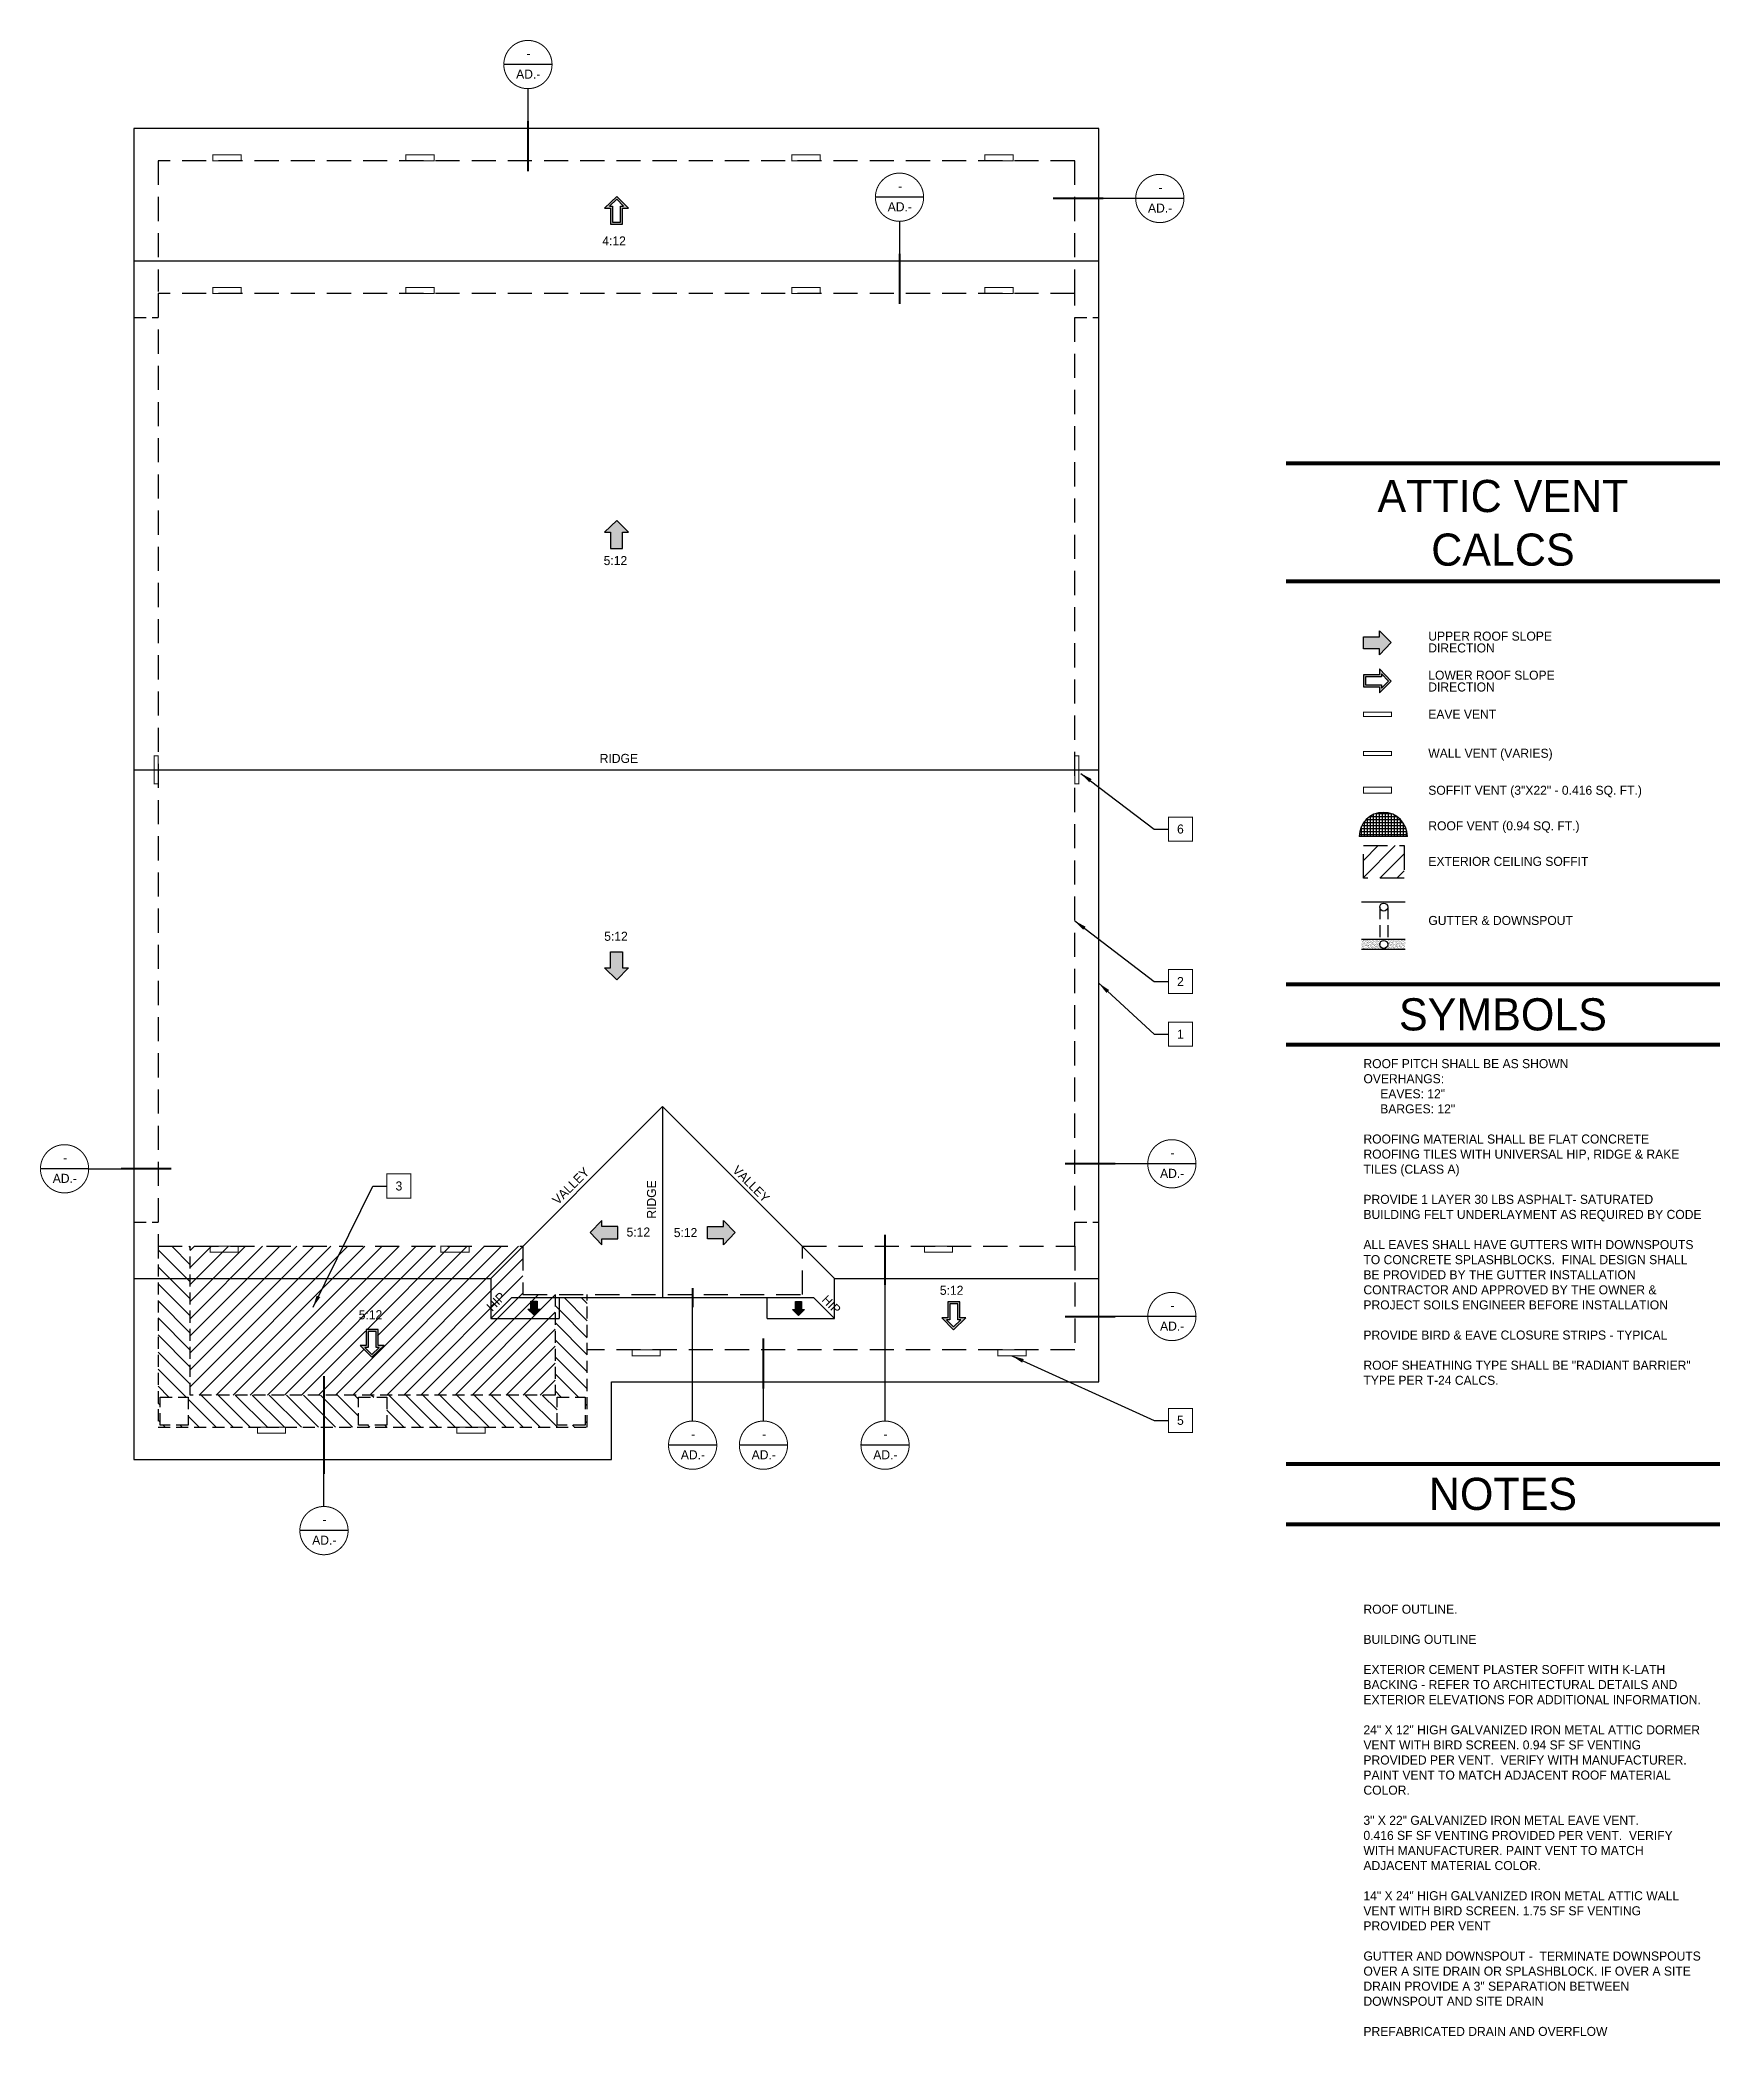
# Model space of a CAD drawing. Extents: x -4845 to 1196, y -1775 to 574.
# Drawn here: x 359 to 1196, y -1368 to -375 of the extents above; entities that cross this region are included whole.
import ezdxf

# ---------------------------------------------------------------- set-up
doc = ezdxf.new("R2010")
doc.units = 0
doc.header["$LTSCALE"] = 48
doc.header["$MEASUREMENT"] = 0
doc.linetypes.add('HIDDEN', pattern=[0.375, 0.25, -0.125])
doc.linetypes.add('HIDDEN2', pattern=[0.1875, 0.125, -0.0625])
for name, color, linetype in [('30X42TB', 7, 'CONTINUOUS'), ('A-BLDG-BLW', 8, 'HIDDEN2'), ('A-GUTTER', 40, 'CONTINUOUS'), ('A-GUTTER-POCHE', 40, 'CONTINUOUS'), ('A-HATCH', 40, 'CONTINUOUS'), ('A-RF-ROOF', 242, 'CONTINUOUS'), ('A-RF-WALL', 42, 'HIDDEN'), ('A-SYM', 2, 'CONTINUOUS'), ('A-SYM-TEXT', 3, 'CONTINUOUS'), ('A-SYMTEXT', 2, 'CONTINUOUS'), ('A-TEXT', 3, 'CONTINUOUS')]:
    doc.layers.add(name, color=color, linetype=linetype)
doc.styles.get("Standard").update_dxf_attribs({"font": 'ERASMD.TTF', "height": 4.5})
doc.dimstyles.new('ARROW$7', dxfattribs={"dimscale": 48, "dimtxt": 0.18, "dimasz": 0.125, "dimexe": 0.1875, "dimexo": 0.0625, "dimgap": 0.09375, "dimtad": 1, "dimdec": 4, "dimzin": 3, "dimdsep": 46, "dimlunit": 4, "dimtxsty": 'Standard', "dimcen": 0.09375, "dimdle": 0.125, "dimclrd": 7, "dimclre": 7, "dimclrt": 7, "dimadec": 0, "dimazin": 0, "dimtfac": 1, "dimtdec": 4, "dimtofl": 0, "dimtmove": 2, "dimatfit": 3, "dimfxl": 1, "dimfrac": 2, "dimtolj": 1, "dimtzin": 0, "dimarcsym": 0})
pattern_1 = [(135, (-9425.1094, 42603.54), (-4.2426407, -4.2426407), [])]

msp = doc.modelspace()

# ---------------------------------------------------------------- texts
at = {"layer": 'A-SYM-TEXT', "char_height": 4.5, "width": 10.8292457, "attachment_point": 5}
for s, insert in [('-', (602.38187, -382.04458)), ('AD.-', (602.24809, -392.33417)), ('AD.-', (787.09269, -458.33417)), ('-', (787.22647, -448.04458)), ('AD.-', (916.57897, -458.96055)), ('-', (916.71275, -448.67096)), ('-', (371.8777, -931.37848)), ('-', (922.71275, -928.89159)), ('AD.-', (371.74392, -941.66807)), ('AD.-', (922.57897, -939.18118)), ('-', (922.71275, -1004.86595)), ('AD.-', (922.57897, -1015.15554)), ('-', (684.31453, -1068.87717)), ('-', (719.5467, -1068.87717)), ('-', (780.04067, -1068.87717)), ('AD.-', (684.18075, -1079.16676)), ('AD.-', (719.41292, -1079.16676)), ('AD.-', (779.90688, -1079.16676)), ('-', (500.92693, -1111.37717)), ('AD.-', (500.79315, -1121.66676))]:
    msp.add_mtext(s, dxfattribs=dict(at, insert=insert))
at = {"layer": 'A-SYMTEXT', "color": 3}
for s, p in [('UPPER ROOF SLOPE', (1049.97451, -674.17516)), ('DIRECTION', (1049.97451, -680.05303)), ('LOWER ROOF SLOPE', (1049.97451, -693.60156)), ('DIRECTION', (1049.97451, -699.47943)), ('EAVE VENT', (1049.97451, -713.02796)), ('WALL VENT (VARIES)', (1049.97451, -732.45436)), ('SOFFIT VENT (3"X22" - 0.416 SQ. FT.)', (1049.97451, -750.85399)), ('ROOF VENT (0.94 SQ. FT.)', (1049.99468, -768.53803)), ('EXTERIOR CEILING SOFFIT', (1050.01485, -786.22206)), ('GUTTER & DOWNSPOUT', (1050.01485, -815.6212))]:
    msp.add_text(s, height=4.5, dxfattribs=at).set_placement(p)
at = {"layer": 'A-TEXT'}
for s, p in [('4:12', (639.08971, -477.55736)), ('5:12', (639.77117, -636.5826)), ('RIDGE', (637.80718, -735.00824)), ('5:12', (640.04912, -823.4951)), ('5:12', (651.16776, -970.63054)), ('5:12', (674.64965, -970.89426)), ('5:12', (807.02039, -999.61391)), ('5:12', (517.92791, -1011.77011))]:
    msp.add_text(s, height=4.5, dxfattribs=at).set_placement(p)
for s, rotation, p in [('VALLEY', 45, (616.94768, -955.09009)), ('RIDGE', 90, (665.81657, -961.70701)), ('VALLEY', 315, (703.46989, -938.00832)), ('HIP', 45, (584.29875, -1008.1192)), ('HIP', 315, (747.91627, -1002.45469))]:
    msp.add_text(s, height=4.5, rotation=rotation, dxfattribs=at).set_placement(p)
for s, insert, char_height, width, attachment_point in [('ATTIC VENT\\PCALCS', (1087.11943, -615.6673), 16, 216, 5), ('6', (926.6739, -767.91331), 4.5, 12, 5), ('2', (926.6739, -843.75563), 4.5, 12, 5), ('SYMBOLS', (1087.11943, -860.19323), 16, 216, 5), ('1', (926.6739, -869.92821), 4.5, 12, 5), ('ROOF PITCH SHALL BE AS SHOWN\\POVERHANGS:\\P     EAVES: 12" \\P     BARGES: 12"\\P\\PROOFING MATERIAL SHALL BE FLAT CONCRETE ROOFING TILES WITH UNIVERSAL HIP, RIDGE & RAKE TILES (CLASS A)\\P\\PPROVIDE 1 LAYER 30 LBS ASPHALT- SATURATED BUILDING FELT UNDERLAYMENT AS REQUIRED BY CODE\\P\\PALL EAVES SHALL HAVE GUTTERS WITH DOWNSPOUTS TO CONCRETE SPLASHBLOCKS.  FINAL DESIGN SHALL BE PROVIDED BY THE GUTTER INSTALLATION CONTRACTOR AND APPROVED BY THE OWNER & PROJECT SOILS ENGINEER BEFORE INSTALLATION\\P\\PPROVIDE BIRD & EAVE CLOSURE STRIPS - TYPICAL\\P\\PROOF SHEATHING TYPE SHALL BE "RADIANT BARRIER" TYPE PER T-24 CALCS.', (1017.71602, -882.34533), 4.5, 168.375, 1), ('3', (537.92575, -945.49026), 4.5, 12, 5), ('5', (926.6739, -1062.08592), 4.5, 12, 5), ('NOTES', (1087.11943, -1098.73699), 16, 216, 5), ('ROOF OUTLINE.\\P\\PBUILDING OUTLINE \\P\\PEXTERIOR CEMENT PLASTER SOFFIT WITH K-LATH BACKING - REFER TO ARCHITECTURAL DETAILS AND EXTERIOR ELEVATIONS FOR ADDITIONAL INFORMATION.\\P\\P24" X 12" HIGH GALVANIZED IRON METAL ATTIC DORMER VENT WITH BIRD SCREEN. 0.94 SF SF VENTING PROVIDED PER VENT.  VERIFY WITH MANUFACTURER. PAINT VENT TO MATCH ADJACENT ROOF MATERIAL COLOR.\\P\\P3" X 22" GALVANIZED IRON METAL EAVE VENT.\\P0.416 SF SF VENTING PROVIDED PER VENT.  VERIFY WITH MANUFACTURER. PAINT VENT TO MATCH ADJACENT MATERIAL COLOR.\\P\\P14" X 24" HIGH GALVANIZED IRON METAL ATTIC WALL VENT WITH BIRD SCREEN. 1.75 SF SF VENTING PROVIDED PER VENT\\P\\PGUTTER AND DOWNSPOUT -  TERMINATE DOWNSPOUTS OVER A SITE DRAIN OR SPLASHBLOCK. IF OVER A SITE DRAIN PROVIDE A 3" SEPARATION BETWEEN DOWNSPOUT AND SITE DRAIN\\P\\PPREFABRICATED DRAIN AND OVERFLOW\\P  ', (1017.71602, -1153.75936), 4.5, 168.375, 1)]:
    msp.add_mtext(s, dxfattribs=dict(at, insert=insert, char_height=char_height, width=width, attachment_point=attachment_point))

# ---------------------------------------------------------------- blocks, each defined once
blk = doc.blocks.new('ROOF ARROW 1')
at = {"layer": 'A-SYM-TEXT'}
h = blk.add_hatch(color=7, dxfattribs=at)
h.paths.add_polyline_path([(-8, 3), (-8, 6), (-13.84, 0.16), (-8, -6), (-8, -3), (0, -3), (0, 3)])
h.paths.add_polyline_path([(-1, 2), (-1, -2), (-9, -2), (-9, -3.49), (-12.45, 0.14), (-9, 3.59), (-9, 2)], flags=16)
at = {"layer": 'A-SYM-TEXT', "color": 7}
blk.add_lwpolyline([(-13.84, 0.16), (-8, -6), (-8, -3), (0, -3), (0, 3), (-8, 3), (-8, 6), (-13.84, 0.16)], dxfattribs=at)
blk.add_lwpolyline([(-12.45, 0.14), (-9, -3.49), (-9, -2), (-1, -2), (-1, 2), (-9, 2), (-9, 3.59)], close=True, dxfattribs=at)

# ---------------------------------------------------------------- hatches: boundary and pattern name
at = {"layer": 'A-GUTTER-POCHE'}
h = msp.add_hatch(dxfattribs=at)
h.set_pattern_fill('AR-SAND', color=256, scale=0.5, style=0)
h.set_pattern_definition([(37.5, (-13834.81126, 41012.7781), (-0.031496679, 0.963411885), [0, -0.76, 0, -0.85, 0, -0.8125]), (7.5, (-13834.8113, 41012.7781), (0.884888353, 1.411073033), [0, -0.41, 0, -0.685, 0, -0.2625]), (327.5, (-13835.4263, 41012.7781), (1.557070931, 0.002829527), [0, -0.25, 0, -0.9, 0, -1.175]), (317.5, (-13835.4263, 41012.7781), (1.503063302, 0.438837782), [0, -0.125, 0, -0.59, 0, -0.675])])
h.paths.add_polyline_path([(1038.45394, -822.8147), (1029.80897, -822.8147), (1029.80897, -825.3147, -1), (1025.80897, -825.3147), (1025.80897, -822.8147), (1016.81245, -822.8147), (1016.81245, -827.8147), (1038.45394, -827.8147)])
at = {"layer": 'A-HATCH'}
h = msp.add_hatch(dxfattribs=at)
h.set_pattern_fill('ANSI31,_O', color=256, scale=48)
h.set_pattern_definition([(45, (-13843.651, 43998.195), (-4.2426407, 4.2426407), [])])
h.paths.add_polyline_path([(1037.98021, -776.11893), (1017.71602, -776.11893), (1017.71602, -792.33705), (1037.98021, -792.33705)])
h = msp.add_hatch(dxfattribs=at)
h.set_pattern_fill('ANSI31,_O', color=256, scale=48, angle=90)
h.set_pattern_definition(pattern_1)
h.paths.add_polyline_path([(434.11943, -991.46592), (434.11943, -975.46592), (418.11943, -975.46592), (418.11943, -991.46592)])
h.paths.add_polyline_path([(434.11943, -991.46592), (418.11943, -991.46592), (418.11943, -1065.46592), (631.61943, -1065.46592), (631.61943, -1000.96592), (617.61943, -1000.96592), (617.61943, -1011.46592), (615.61943, -1011.46592), (615.61943, -1049.46592), (434.11943, -1049.46592)])
h.paths.add_polyline_path([(433.11943, -1050.46592), (433.11943, -1064.46592), (419.11943, -1064.46592), (419.11943, -1050.46592)], flags=16)
h.paths.add_polyline_path([(517.86943, -1050.46592), (531.86943, -1050.46592), (531.86943, -1064.46592), (517.86943, -1064.46592)], flags=16)
h.paths.add_polyline_path([(616.61943, -1050.46592), (630.61943, -1050.46592), (630.61943, -1064.46592), (616.61943, -1064.46592)], flags=16)
h = msp.add_hatch(dxfattribs=at)
h.set_pattern_fill('ANSI31,_O', color=256, scale=48)
h.set_pattern_definition([(45, (-9425.1094, 42603.54), (-4.2426407, 4.2426407), [])])
h.paths.add_polyline_path([(615.61943, -1011.46592), (583.61943, -1011.46592), (583.61943, -991.46592), (434.11943, -991.46592), (434.11943, -1049.46592), (615.61943, -1049.46592)])
h.paths.add_polyline_path([(530.32384, -1024.7867), (524.47932, -1030.63122), (518.32384, -1024.7867), (521.32384, -1024.7867), (521.32384, -1016.7867), (527.32384, -1016.7867), (527.32384, -1024.7867)], flags=16)
h.paths.add_polyline_path([(615.61943, -1000.96592), (594.11943, -1000.96592), (583.61943, -1011.46592), (615.61943, -1011.46592)], flags=17)
h.paths.add_polyline_path([(599.61943, -975.46592), (583.61943, -991.46592), (583.61943, -1011.46592), (594.11943, -1000.96592), (615.61943, -1000.96592), (615.61943, -999.46592), (599.61943, -999.46592)])
h.paths.add_polyline_path([(599.61943, -975.46592), (434.11943, -975.46592), (434.11943, -991.46592), (583.61943, -991.46592)])
h.paths.add_polyline_path([(584.29875, -1009.71252), (593.19314, -1000.81813), (588.41317, -996.03816), (579.51878, -1004.93255)], flags=24)
h = msp.add_hatch(dxfattribs=at)
h.set_pattern_fill('ANSI31,_O', color=256, scale=48, angle=90)
h.set_pattern_definition(pattern_1)
h.paths.add_polyline_path([(617.61943, -1000.96592), (615.61943, -1000.96592), (615.61943, -1011.46592), (617.61943, -1011.46592)])
at = {"layer": 'A-SYM'}
h = msp.add_hatch(dxfattribs=at)
h.set_pattern_fill('NET', color=256, scale=12, angle=90, style=0)
h.set_pattern_definition([(90, (452.6819, 1200.3416), (1.5, 9e-17), []), (1e-14, (452.6819, 1200.3416), (2e-16, -1.5), [])])
h.paths.add_polyline_path([(1039.60663, -771.6168, 1), (1015.60663, -771.6168)])
at = {"layer": 'A-SYM-TEXT'}
for points in [[(646.27492, -614.40886), (640.11943, -620.25338), (643.11943, -620.25338), (643.11943, -628.25338), (646.11943, -628.25338), (649.11943, -628.25338), (649.11943, -620.25338), (652.11943, -620.25338)], [(1031.56054, -675.06361), (1025.71602, -681.21909), (1025.71602, -678.21909), (1017.71602, -678.21909), (1017.71602, -675.21909), (1017.71602, -672.21909), (1025.71602, -672.21909), (1025.71602, -669.21909)], [(646.27492, -842.84672), (640.11943, -837.0022), (643.11943, -837.0022), (643.11943, -829.0022), (646.11943, -829.0022), (649.11943, -829.0022), (649.11943, -837.0022), (652.11943, -837.0022)], [(633.02707, -968.52346), (638.87159, -974.67894), (638.87159, -971.67894), (646.87159, -971.67894), (646.87159, -968.67894), (646.87159, -965.67894), (638.87159, -965.67894), (638.87159, -962.67894)], [(705.2118, -968.52346), (699.36728, -974.67894), (699.36728, -971.67894), (691.36728, -971.67894), (691.36728, -968.67894), (691.36728, -965.67894), (699.36728, -965.67894), (699.36728, -962.67894)], [(605.20275, -1009.68579), (602.12501, -1006.76353), (603.62501, -1006.76353), (603.62501, -1002.76353), (605.12501, -1002.76353), (606.62501, -1002.76353), (606.62501, -1006.76353), (608.12501, -1006.76353)], [(736.71403, -1009.85114), (733.63629, -1006.92888), (735.13629, -1006.92888), (735.13629, -1002.92888), (736.63629, -1002.92888), (738.13629, -1002.92888), (738.13629, -1006.92888), (739.63629, -1006.92888)]]:
    msp.add_hatch(color=7, dxfattribs=at).paths.add_polyline_path(points)

# ---------------------------------------------------------------- linework, layer by layer
at = {"layer": '30X42TB', "color": 7, "const_width": 2}
for points in [[(1195.11943, -586.02207), (979.11943, -586.02207)], [(1195.11943, -644.72927), (979.11943, -644.72927)], [(1195.11943, -845.19323), (979.11943, -845.19323)], [(1195.11943, -875.19323), (979.11943, -875.19323)], [(1195.11943, -1083.73699), (979.11943, -1083.73699)], [(1195.11943, -1113.73699), (979.11943, -1113.73699)]]:
    msp.add_lwpolyline(points, dxfattribs=at)
at = {"layer": 'A-BLDG-BLW'}
for points in [[(418.11943, -975.46592), (418.11943, -1065.46592), (631.61943, -1065.46592), (631.61943, -999.46592)], [(615.61943, -999.46592), (615.61943, -1049.46592), (434.11943, -1049.46592), (434.11943, -975.46592)]]:
    msp.add_lwpolyline(points, dxfattribs=at)
at = {"layer": 'A-GUTTER'}
for p, q in [((1038.45394, -804.20127), (1016.81245, -804.20127)), ((1038.45394, -822.8147), (1016.81245, -822.8147)), ((1038.45394, -827.8147), (1016.81245, -827.8147))]:
    msp.add_line(p, q, dxfattribs=at)
at = {"layer": 'A-GUTTER', "linetype": 'HIDDEN2'}
for p, q in [((1025.80897, -806.70127), (1025.80897, -825.3147)), ((1029.80897, -806.70127), (1029.80897, -825.3147))]:
    msp.add_line(p, q, dxfattribs=at)
at = {"layer": 'A-GUTTER'}
for centre in [(1027.80897, -806.70127), (1027.80897, -825.3147)]:
    msp.add_circle(centre, 2, dxfattribs=at)
at = {"layer": 'A-RF-ROOF', "linetype": 'HIDDEN2'}
for p, q in [((406.11943, -513.46592), (418.11943, -513.46592)), ((874.11943, -513.46592), (886.11943, -513.46592)), ((406.11943, -963.46592), (418.11943, -963.46592)), ((874.11943, -963.46592), (886.11943, -963.46592))]:
    msp.add_line(p, q, dxfattribs=at)
at = {"layer": 'A-RF-ROOF'}
for p, q in [((406.11943, -738.46592), (886.11943, -738.46592)), ((669.11943, -905.96592), (583.61943, -991.46592)), ((669.11943, -905.96592), (754.61943, -991.46592)), ((669.11943, -905.96592), (669.11943, -1000.96592)), ((594.11943, -1000.96592), (583.61943, -1011.46592)), ((594.11943, -1000.96592), (744.11943, -1000.96592)), ((617.61943, -1000.96592), (617.61943, -1011.46592)), ((721.11943, -1011.46592), (721.11943, -1000.96592)), ((744.11943, -1000.96592), (754.61943, -1011.46592))]:
    msp.add_line(p, q, dxfattribs=at)
for points in [[(886.11943, -513.46592), (886.11943, -513.46592), (886.11943, -419.46592), (406.11943, -419.46592), (406.11943, -513.46592), (406.11943, -513.46592)], [(886.11943, -485.46592), (406.11943, -485.46592), (406.11943, -991.46592), (583.61943, -991.46592), (583.61943, -1011.46592), (617.61943, -1011.46592)], [(721.11943, -1011.46592), (754.61943, -1011.46592), (754.61943, -991.46592), (886.11943, -991.46592), (886.11943, -485.46592)], [(406.11943, -963.46592), (406.11943, -963.46592), (406.11943, -1081.46592), (643.61943, -1081.46592), (643.61943, -1042.96592), (886.11943, -1042.96592), (886.11943, -963.46592), (886.11943, -963.46592)]]:
    msp.add_lwpolyline(points, dxfattribs=at)
at = {"layer": 'A-RF-WALL'}
for p, q in [((874.11943, -435.46592), (418.11943, -435.46592)), ((418.11943, -435.46592), (418.11943, -500.46592)), ((874.11943, -501.46592), (874.11943, -435.46592)), ((874.11943, -501.46592), (418.11943, -501.46592)), ((418.11943, -501.46592), (418.11943, -975.46592)), ((874.11943, -975.46592), (874.11943, -501.46592)), ((418.11943, -975.46592), (599.61943, -975.46592)), ((599.61943, -975.46592), (599.61943, -999.46592)), ((738.61943, -999.46592), (738.61943, -975.46592)), ((738.61943, -975.46592), (874.11943, -975.46592)), ((599.61943, -999.46592), (738.61943, -999.46592))]:
    msp.add_line(p, q, dxfattribs=at)
msp.add_lwpolyline([(1017.71602, -776.11893), (1037.98021, -776.11893), (1037.98021, -792.33705), (1017.71602, -792.33705)], close=True, dxfattribs=at)
msp.add_lwpolyline([(874.11943, -975.46592), (874.11943, -1026.96592), (631.61943, -1026.96592)], dxfattribs=at)
at = {"layer": 'A-RF-WALL', "linetype": 'HIDDEN2'}
for points in [[(419.11943, -1050.46592), (433.11943, -1050.46592), (433.11943, -1064.46592), (419.11943, -1064.46592)], [(517.86943, -1050.46592), (531.86943, -1050.46592), (531.86943, -1064.46592), (517.86943, -1064.46592)], [(616.61943, -1050.46592), (630.61943, -1050.46592), (630.61943, -1064.46592), (616.61943, -1064.46592)]]:
    msp.add_lwpolyline(points, close=True, dxfattribs=at)
at = {"layer": 'A-SYM'}
msp.add_line((1039.60663, -771.6168), (1015.60663, -771.6168), dxfattribs=at)
at = {"layer": 'A-SYM', "const_width": 0.5}
for points in [[(445.41404, -435.46592), (445.41404, -432.46592), (459.41404, -432.46592), (459.41404, -435.46592)], [(541.41404, -435.46592), (541.41404, -432.46592), (555.41404, -432.46592), (555.41404, -435.46592)], [(733.41404, -435.46592), (733.41404, -432.46592), (747.41404, -432.46592), (747.41404, -435.46592)], [(829.41404, -435.46592), (829.41404, -432.46592), (843.41404, -432.46592), (843.41404, -435.46592)], [(445.41404, -501.46592), (445.41404, -498.46592), (459.41404, -498.46592), (459.41404, -501.46592)], [(541.41404, -501.46592), (541.41404, -498.46592), (555.41404, -498.46592), (555.41404, -501.46592)], [(733.41404, -501.46592), (733.41404, -498.46592), (747.41404, -498.46592), (747.41404, -501.46592)], [(829.41404, -501.46592), (829.41404, -498.46592), (843.41404, -498.46592), (843.41404, -501.46592)], [(1017.71602, -750.06258), (1017.71602, -747.06258), (1031.71602, -747.06258), (1031.71602, -750.06258)], [(444.03075, -978.46592), (444.03075, -975.46592), (458.03075, -975.46592), (458.03075, -978.46592)], [(558.79616, -978.46592), (558.79616, -975.46592), (572.79616, -975.46592), (572.79616, -978.46592)], [(799.36943, -978.46592), (799.36943, -975.46592), (813.36943, -975.46592), (813.36943, -978.46592)], [(653.96122, -1029.96592), (653.96122, -1026.96592), (667.96122, -1026.96592), (667.96122, -1029.96592)], [(835.88068, -1029.96592), (835.88068, -1026.96592), (849.88068, -1026.96592), (849.88068, -1029.96592)], [(467.56585, -1068.46592), (467.56585, -1065.46592), (481.56585, -1065.46592), (481.56585, -1068.46592)], [(566.75509, -1068.46592), (566.75509, -1065.46592), (580.75509, -1065.46592), (580.75509, -1068.46592)]]:
    msp.add_lwpolyline(points, close=True, dxfattribs=at)
at = {"layer": 'A-SYM', "linetype": 'Continuous', "const_width": 0.5}
msp.add_lwpolyline([(1017.71602, -711.8269), (1017.71602, -709.8269), (1031.71602, -709.8269), (1031.71602, -711.8269)], close=True, dxfattribs=at)
at = {"layer": 'A-SYM', "linetype": 'HIDDEN2', "const_width": 0.5}
for points in [[(416.11943, -745.46592), (418.11943, -745.46592), (418.11943, -731.46592), (416.11943, -731.46592)], [(876.11943, -745.46592), (874.11943, -745.46592), (874.11943, -731.46592), (876.11943, -731.46592)], [(1017.71602, -731.2533), (1017.71602, -729.2533), (1031.71602, -729.2533), (1031.71602, -731.2533)]]:
    msp.add_lwpolyline(points, close=True, dxfattribs=at)
at = {"layer": 'A-SYM', "color": 1, "const_width": 0.5}
for points in [[(920.6739, -761.91331), (932.6739, -761.91331), (932.6739, -773.91331), (920.6739, -773.91331)], [(920.6739, -837.75563), (932.6739, -837.75563), (932.6739, -849.75563), (920.6739, -849.75563)], [(920.6739, -863.92821), (932.6739, -863.92821), (932.6739, -875.92821), (920.6739, -875.92821)], [(531.92575, -939.49026), (543.92575, -939.49026), (543.92575, -951.49026), (531.92575, -951.49026)], [(920.6739, -1056.08592), (932.6739, -1056.08592), (932.6739, -1068.08592), (920.6739, -1068.08592)]]:
    msp.add_lwpolyline(points, close=True, dxfattribs=at)
at = {"layer": 'A-SYM'}
msp.add_arc((1027.60663, -771.6168), 12, 0, 180, dxfattribs=at)
at = {"layer": 'A-SYM-TEXT', "color": 7}
for points in [[(646.27492, -614.40886), (640.11943, -620.25338), (643.11943, -620.25338), (643.11943, -628.25338), (649.11943, -628.25338), (649.11943, -620.25338), (652.11943, -620.25338), (646.27492, -614.40886)], [(1031.56054, -675.06361), (1025.71602, -681.21909), (1025.71602, -678.21909), (1017.71602, -678.21909), (1017.71602, -672.21909), (1025.71602, -672.21909), (1025.71602, -669.21909), (1031.56054, -675.06361)], [(646.27492, -842.84672), (640.11943, -837.0022), (643.11943, -837.0022), (643.11943, -829.0022), (649.11943, -829.0022), (649.11943, -837.0022), (652.11943, -837.0022), (646.27492, -842.84672)], [(633.02707, -968.52346), (638.87159, -974.67894), (638.87159, -971.67894), (646.87159, -971.67894), (646.87159, -965.67894), (638.87159, -965.67894), (638.87159, -962.67894), (633.02707, -968.52346)], [(705.2118, -968.52346), (699.36728, -974.67894), (699.36728, -971.67894), (691.36728, -971.67894), (691.36728, -965.67894), (699.36728, -965.67894), (699.36728, -962.67894), (705.2118, -968.52346)], [(605.20275, -1009.68579), (602.12501, -1006.76353), (603.62501, -1006.76353), (603.62501, -1002.76353), (606.62501, -1002.76353), (606.62501, -1006.76353), (608.12501, -1006.76353), (605.20275, -1009.68579)], [(736.71403, -1009.85114), (733.63629, -1006.92888), (735.13629, -1006.92888), (735.13629, -1002.92888), (738.13629, -1002.92888), (738.13629, -1006.92888), (739.63629, -1006.92888), (736.71403, -1009.85114)]]:
    msp.add_lwpolyline(points, dxfattribs=at)
at = {"layer": 'A-SYMTEXT'}
for p, q in [((614.09187, -387.57709), (590.09975, -387.57709)), ((602.09975, -399.57709), (602.09975, -415.70562)), ((798.93647, -453.57709), (774.94435, -453.57709)), ((904.43063, -454.20347), (888.3021, -454.20347)), ((928.42275, -454.20347), (904.43063, -454.20347)), ((786.94435, -465.57709), (786.94435, -481.70562)), ((383.5877, -936.91099), (359.59558, -936.91099)), ((383.5877, -936.91099), (399.71623, -936.91099)), ((910.43063, -934.4241), (894.3021, -934.4241)), ((934.42275, -934.4241), (910.43063, -934.4241)), ((779.75739, -1062.4069), (779.75739, -994.77837)), ((684.03126, -1062.4069), (684.03126, -1005.86174)), ((910.43063, -1010.39846), (894.3021, -1010.39846)), ((934.42275, -1010.39846), (910.43063, -1010.39846)), ((719.26342, -1062.4069), (719.26342, -1046.27837)), ((696.02453, -1074.40968), (672.03241, -1074.40968)), ((731.2567, -1074.40968), (707.26458, -1074.40968)), ((791.75066, -1074.40968), (767.75854, -1074.40968)), ((500.64365, -1104.9069), (500.64365, -1088.77837)), ((512.63692, -1116.90968), (488.64481, -1116.90968))]:
    msp.add_line(p, q, dxfattribs=at)
at = {"layer": 'A-SYMTEXT', "color": 1, "const_width": 0.5}
for points in [[(590.10158, -387.78652, 229.18166361), (590.09975, -387.57709)], [(774.94618, -453.78652, 229.18166361), (774.94435, -453.57709)], [(904.43246, -454.4129, 229.18166361), (904.43063, -454.20347)], [(910.43246, -934.63353, 229.18166361), (910.43063, -934.4241)], [(359.59741, -937.12042, 229.18166361), (359.59558, -936.91099)], [(910.43246, -1010.60789, 229.18166361), (910.43063, -1010.39846)], [(672.03424, -1074.61911, 229.18166361), (672.03241, -1074.40968)], [(707.26641, -1074.61911, 229.18166361), (707.26458, -1074.40968)], [(767.76037, -1074.61911, 229.18166361), (767.75854, -1074.40968)], [(488.64663, -1117.11911, 229.18166361), (488.64481, -1116.90968)]]:
    msp.add_lwpolyline(points, format="xyb", dxfattribs=at)
at = {"layer": 'A-SYMTEXT', "const_width": 1}
for points in [[(602.09975, -415.70562), (602.09975, -440.72471)], [(888.3021, -454.20347), (863.28301, -454.20347)], [(786.94435, -481.70562), (786.94435, -506.72471)], [(399.71623, -936.91099), (424.73532, -936.91099)], [(894.3021, -934.4241), (869.28301, -934.4241)], [(779.75739, -994.77837), (779.75739, -969.75928)], [(684.03126, -1005.86174), (684.03126, -996.14949)], [(894.3021, -1010.39846), (869.28301, -1010.39846)], [(719.26342, -1046.27837), (719.26342, -1021.25928)], [(500.64365, -1088.77837), (500.64365, -1040.05546)]]:
    msp.add_lwpolyline(points, dxfattribs=at)

# ---------------------------------------------------------------- block references
at = {"layer": 'A-SYM-TEXT'}
for p, rotation in [((646.11943, -467.0394), 270), ((1017.71602, -694.20151), 180), ((813.96001, -1003.12423), 90), ((524.6348, -1016.7867), 90)]:
    msp.add_blockref('ROOF ARROW 1', p, dxfattribs=dict(at, rotation=rotation))

msp.set_redraw_order([(e.dxf.handle, doc.entitydb.next_handle()) for e in msp.query("TEXT MTEXT ATTDEF DIMENSION ARC_DIMENSION")])  # texts and dimensions are drawn at this point

# ---------------------------------------------------------------- leaders
at = {"layer": 'A-SYM-TEXT', "color": 7}
for points in [[(877.11943, -740.19487), (913.6739, -767.91331), (920.6739, -767.91331)], [(874.11943, -813.6048), (913.6739, -843.75563), (920.6739, -843.75563)], [(886.11943, -844.64167), (913.6739, -869.92821), (920.6739, -869.92821)], [(495.2256, -1005.72289), (524.92575, -945.49026), (531.92575, -945.49026)], [(842.88068, -1029.96592), (913.6739, -1062.08592), (920.6739, -1062.08592)]]:
    msp.add_leader(points, dimstyle='ARROW$7', dxfattribs=at)

doc.saveas('drawing.dxf')
